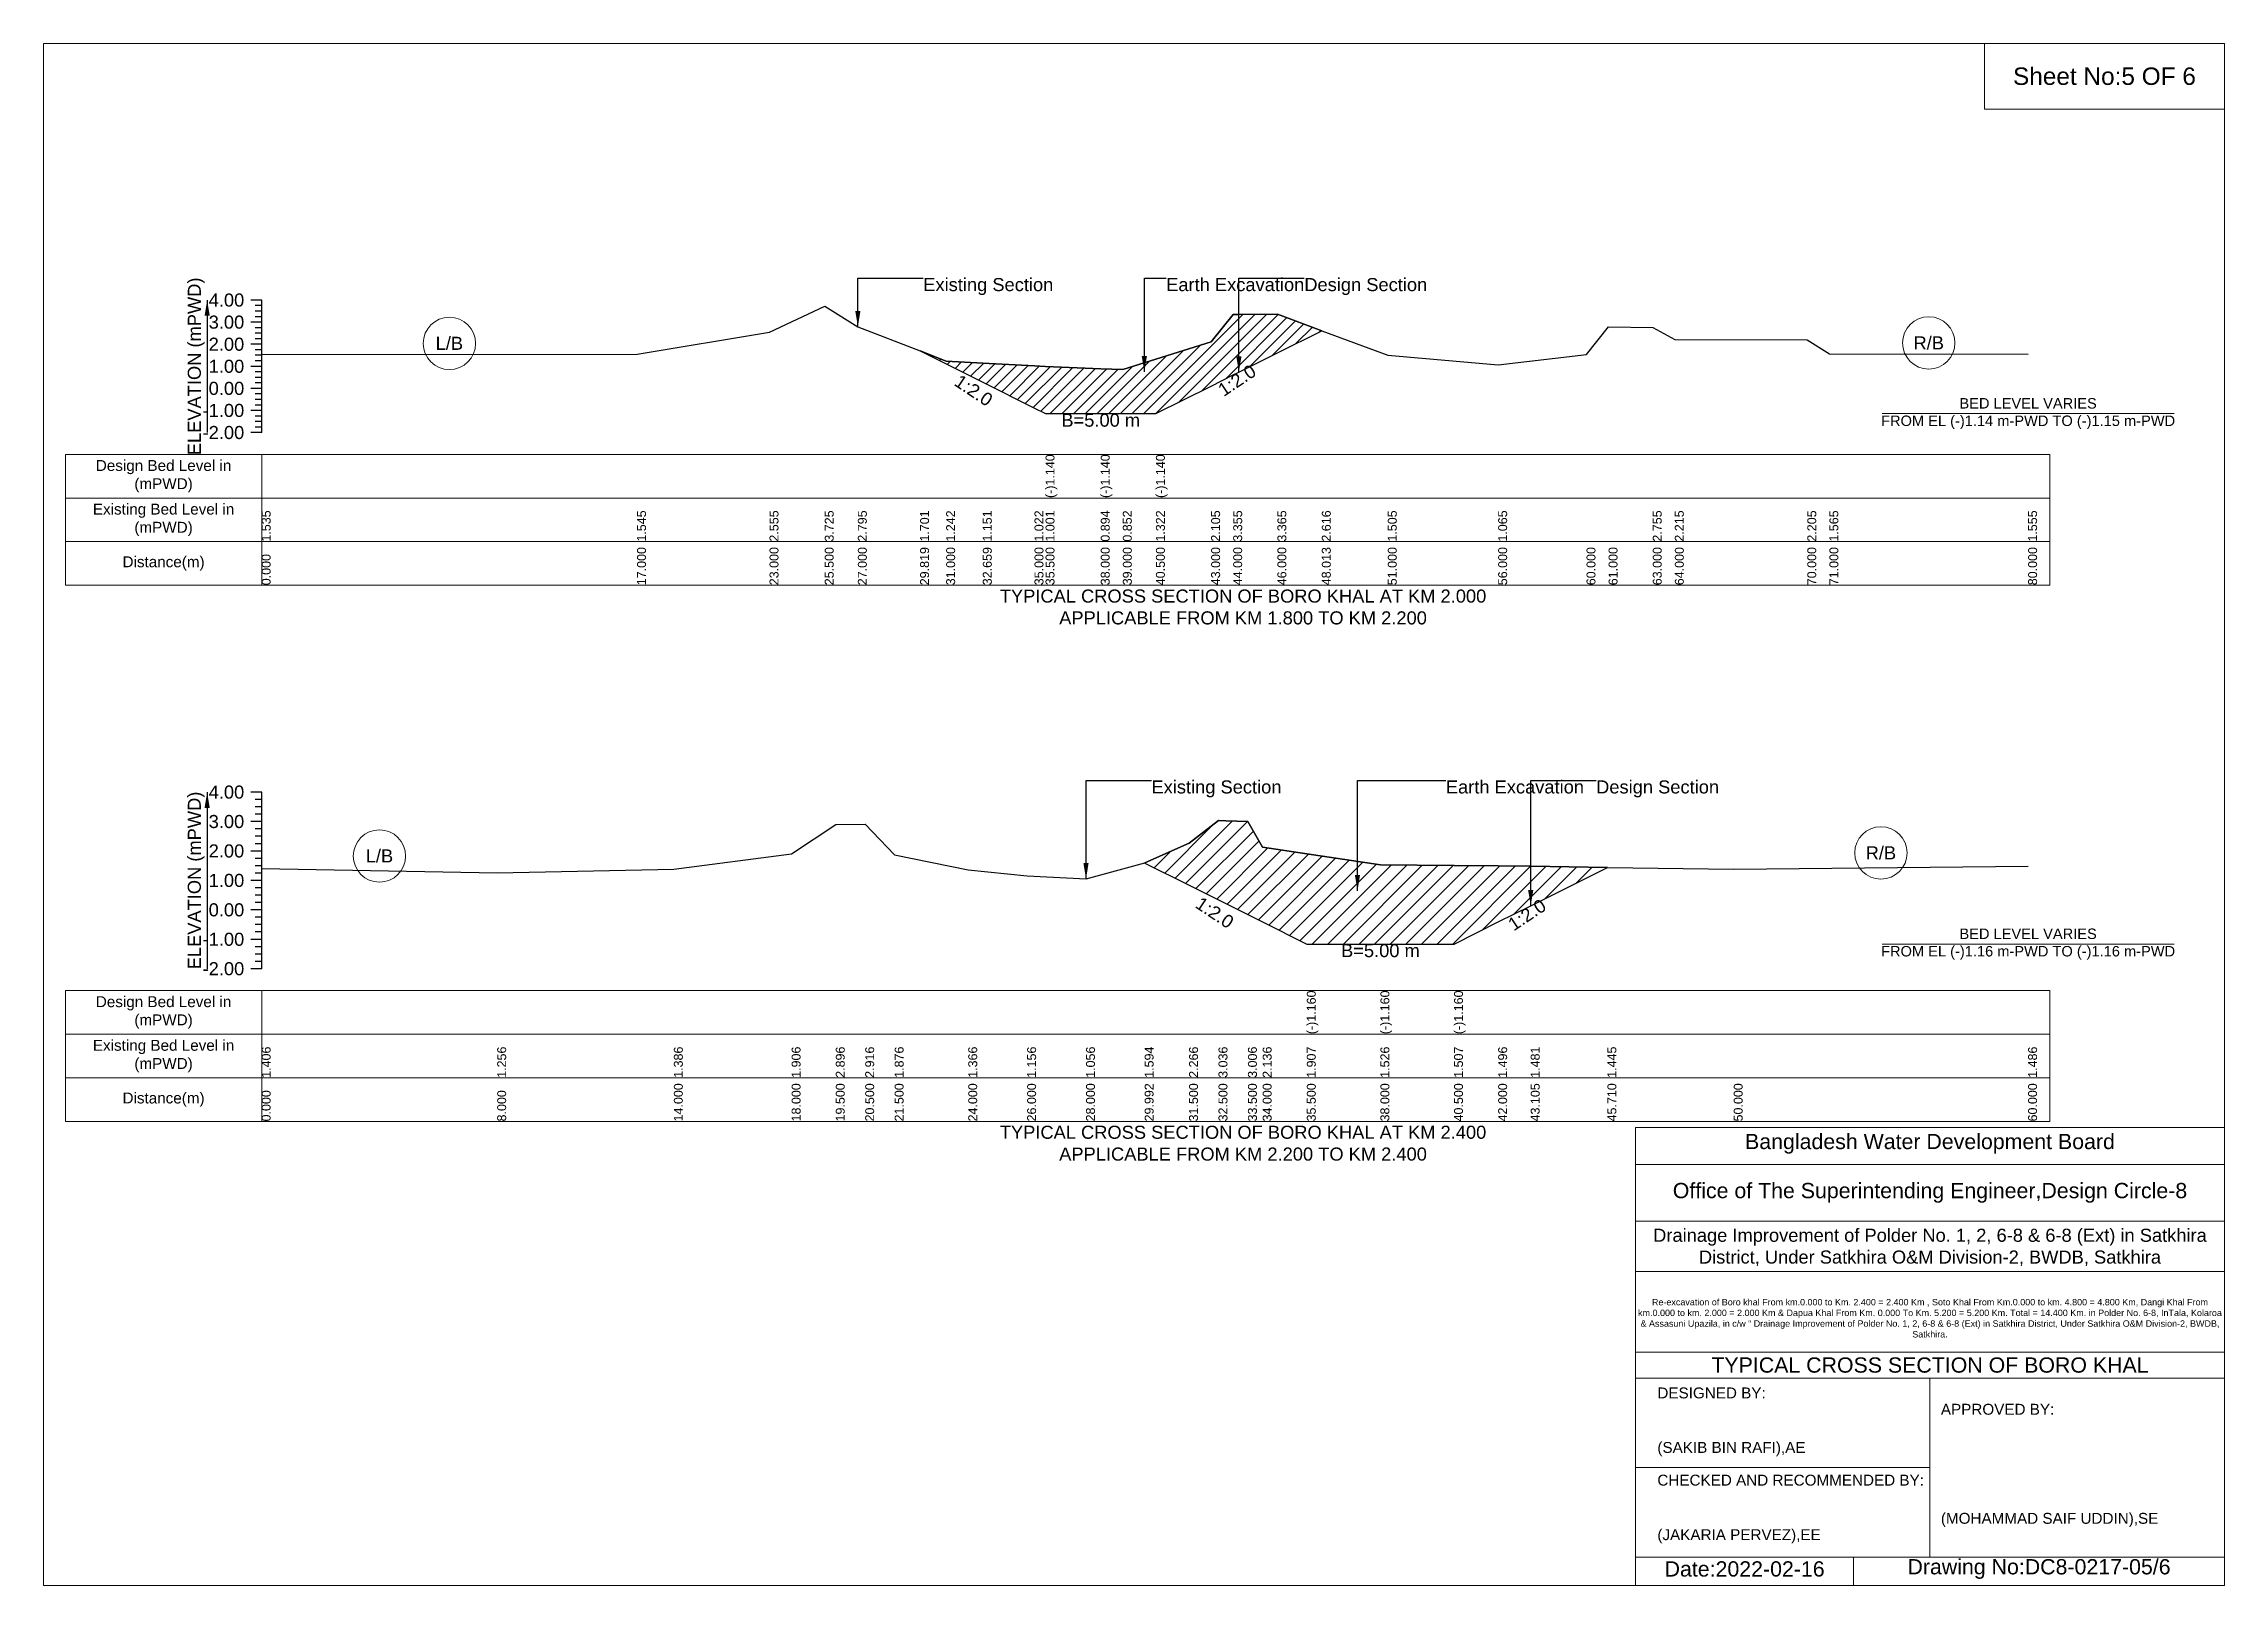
# Model space of a CAD drawing. Header units: inches. Extents: x 91000 to 408000, y -5656 to 0.
# Drawn here: x 220000 to 228000, y -5656 to 0 of the extents above; entities that cross this region are included whole.
import ezdxf

# ---------------------------------------------------------------- set-up
doc = ezdxf.new("R2010")
doc.units = ezdxf.units.IN
doc.header["$LTSCALE"] = 7
doc.header["$MEASUREMENT"] = 0
for name, color, linetype, lineweight in [('Cross section Data Border', 7, 'Continuous', 9), ('Cross Section Labels', 7, 'Continuous', 9), ('Existing_Bed_Level for Xsection', 7, 'Continuous', 25)]:
    doc.layers.add(name, color=color, linetype=linetype, lineweight=lineweight)
doc.styles.get("Standard").update_dxf_attribs({"font": 'arial.ttf'})
doc.dimstyles.get("Standard").update_dxf_attribs({"dimtxt": 45, "dimasz": 58, "dimexe": 0.18, "dimexo": 0.0625, "dimgap": 0.09, "dimtad": 0, "dimtih": 1, "dimtoh": 1, "dimdec": 4, "dimzin": 0, "dimdsep": 46, "dimtxsty": 'Standard', "dimcen": 0.09, "dimadec": 0, "dimazin": 0, "dimtfac": 1, "dimtdec": 4, "dimtofl": 0, "dimtmove": 0, "dimatfit": 3, "dimfxl": 1, "dimtolj": 1, "dimtzin": 0, "dimarcsym": 0})

msp = doc.modelspace()

# ---------------------------------------------------------------- texts
at = {"layer": 'Cross section Data Border', "char_height": 40, "width": 640, "attachment_point": 5}
for s, insert in [('Design Bed Level in (mPWD)', (220440, -1587.012)), ('Existing Bed Level in (mPWD)', (220440, -1747.012)), ('Distance(m)', (220440, -1907.012)), ('Design Bed Level in (mPWD)', (220440, -3554.048)), ('Existing Bed Level in (mPWD)', (220440, -3714.048)), ('Distance(m)', (220440, -3874.048))]:
    msp.add_mtext(s, dxfattribs=dict(at, insert=insert))
at = {"layer": 'Cross Section Labels'}
for s, insert, char_height, attachment_point in [('Sheet No:5 OF 6', (227560, -120), 64, 5), ('Existing Section', (223227, -860.012), 48, 1), ('Earth Excavation', (224118, -860.012), 48, 1), ('Design Section', (224624.76089, -860.012), 48, 1), ('L/B', (221488.5, -1099.772), 48, 5), ('R/B', (226915.5, -1098.152), 48, 5), ('B=5.00 m', (223878, -1357.352), 48, 2), ('BED LEVEL VARIES ^JFROM EL (-)1.14 m-PWD TO (-)1.15 m-PWD', (227280, -1357.352), 38.4, 5), ('TYPICAL CROSS SECTION OF BORO KHAL AT KM 2.000^JAPPLICABLE FROM KM 1.800 TO KM 2.200', (224400, -2067.012), 48, 5), ('Existing Section', (224064, -2702.848), 48, 1), ('Earth Excavation', (225144, -2702.848), 48, 1), ('Design Section', (225695.33869, -2702.848), 48, 1), ('L/B', (221232, -2980.3), 48, 5), ('R/B', (226740, -2968.96), 48, 5), ('BED LEVEL VARIES ^JFROM EL (-)1.16 m-PWD TO (-)1.16 m-PWD', (227280, -3303.328), 38.4, 5), ('B=5.00 m', (224904, -3303.328), 48, 2), ('TYPICAL CROSS SECTION OF BORO KHAL AT KM 2.400^JAPPLICABLE FROM KM 2.200 TO KM 2.400', (224400, -4034.048), 48, 5), ('Bangladesh Water Development Board', (226920, -4036), 56, 5), ('Office of The Superintending Engineer,Design Circle-8', (226920, -4216), 56, 5)]:
    msp.add_mtext(s, dxfattribs=dict(at, insert=insert, char_height=char_height, attachment_point=attachment_point))
at = {"layer": 'Cross Section Labels', "char_height": 48, "attachment_point": 2}
for insert, rotation in [((224364.51089, -1215.34655), 33.690067526), ((223425.16107, -1252.43254), 326.309932474), ((224309.57922, -3168.11761), 326.309932474), ((225428.33869, -3176.15866), 33.690067526)]:
    msp.add_mtext('1:2.0', dxfattribs=dict(at, insert=insert, rotation=rotation))
at = {"layer": 'Cross Section Labels'}
for s, insert, char_height, width, attachment_point in [('Drainage Improvement of Polder No. 1, 2, 6-8 & 6-8 (Ext) in Satkhira District, Under Satkhira O&M Division-2, BWDB, Satkhira', (226920, -4416), 48, 2240, 5), ('Re-excavation of Boro khal From km.0.000 to Km. 2.400 = 2.400 Km , Soto Khal From Km.0.000 to km. 4.800 = 4.800 Km, Dangi Khal From km.0.000 to km. 2.000 = 2.000 Km & Dapua Khal From Km. 0.000 To Km. 5.200 = 5.200 Km. Total = 14.400 Km. in Polder No. 6-8, InTala, Kolaroa & Assasuni Upazila, in c/w “ Drainage Improvement of Polder No. 1, 2, 6-8 & 6-8 (Ext) in Satkhira District, Under Satkhira O&M Division-2, BWDB, Satkhira.', (226920, -4676), 23.56497918, 2160, 5), ('TYPICAL CROSS SECTION OF BORO KHAL', (226920, -4848), 56, 2240, 5), ('DESIGNED BY:^J^J^J(SAKIB BIN RAFI),AE', (225920, -5056), 40, 1120, 4), ('APPROVED BY:^J^J^J^J^J^J(MOHAMMAD SAIF UDDIN),SE', (226960, -5216), 40, 1120, 4), ('CHECKED AND RECOMMENDED BY:^J^J^J(JAKARIA PERVEZ),EE', (225920, -5376), 40, 1120, 4), ('Date:2022-02-16', (226240, -5596), 56, 1120, 5), ('Drawing No:DC8-0217-05/6', (227320, -5596), 56, 1760, 5)]:
    msp.add_mtext(s, dxfattribs=dict(at, insert=insert, char_height=char_height, width=width, attachment_point=attachment_point))
at = {"layer": 'Existing_Bed_Level for Xsection', "rotation": 90}
for s, insert, char_height, attachment_point in [('ELEVATION (mPWD)', (220560, -1184.012), 48, 5), ('(-)1.140', (223675.5, -1667.012), 32.8, 1), ('(-)1.140', (223878, -1667.012), 32.8, 1), ('(-)1.140', (224080.5, -1667.012), 32.8, 1), ('1.535', (220800, -1827.012), 32.8, 1), ('1.545', (222177, -1827.012), 32.8, 1), ('2.555', (222663, -1827.012), 32.8, 1), ('3.725', (222865.5, -1827.012), 32.8, 1), ('2.795', (222987, -1827.012), 32.8, 1), ('1.701', (223215.32215, -1827.012), 32.8, 1), ('1.242', (223311, -1827.012), 32.8, 1), ('1.151', (223445.41107, -1827.012), 32.8, 1), ('1.022', (223635, -1827.012), 32.8, 1), ('1.001', (223675.5, -1827.012), 32.8, 1), ('0.894', (223878, -1827.012), 32.8, 1), ('0.852', (223959, -1827.012), 32.8, 1), ('1.322', (224080.5, -1827.012), 32.8, 1), ('2.105', (224283, -1827.012), 32.8, 1), ('3.355', (224364, -1827.012), 32.8, 1), ('3.365', (224526, -1827.012), 32.8, 1), ('2.616', (224689.02179, -1827.012), 32.8, 1), ('1.505', (224931, -1827.012), 32.8, 1), ('1.065', (225336, -1827.012), 32.8, 1), ('2.755', (225903, -1827.012), 32.8, 1), ('2.215', (225984, -1827.012), 32.8, 1), ('2.205', (226470, -1827.012), 32.8, 1), ('1.565', (226551, -1827.012), 32.8, 1), ('1.555', (227280, -1827.012), 32.8, 1), ('0.000', (220800, -1987.012), 32.8, 1), ('17.000', (222177, -1987.012), 32.8, 1), ('23.000', (222663, -1987.012), 32.8, 1), ('25.500', (222865.5, -1987.012), 32.8, 1), ('27.000', (222987, -1987.012), 32.8, 1), ('29.819', (223215.32215, -1987.012), 32.8, 1), ('31.000', (223311, -1987.012), 32.8, 1), ('32.659', (223445.41107, -1987.012), 32.8, 1), ('35.000', (223635, -1987.012), 32.8, 1), ('35.500', (223675.5, -1987.012), 32.8, 1), ('38.000', (223878, -1987.012), 32.8, 1), ('39.000', (223959, -1987.012), 32.8, 1), ('40.500', (224080.5, -1987.012), 32.8, 1), ('43.000', (224283, -1987.012), 32.8, 1), ('44.000', (224364, -1987.012), 32.8, 1), ('46.000', (224526, -1987.012), 32.8, 1), ('48.013', (224689.02179, -1987.012), 32.8, 1), ('51.000', (224931, -1987.012), 32.8, 1), ('56.000', (225336, -1987.012), 32.8, 1), ('60.000', (225660, -1987.012), 32.8, 1), ('61.000', (225741, -1987.012), 32.8, 1), ('63.000', (225903, -1987.012), 32.8, 1), ('64.000', (225984, -1987.012), 32.8, 1), ('70.000', (226470, -1987.012), 32.8, 1), ('71.000', (226551, -1987.012), 32.8, 1), ('80.000', (227280, -1987.012), 32.8, 1), ('ELEVATION (mPWD)', (220560, -3070.048), 48, 5), ('(-)1.160', (224634, -3634.048), 32.8, 1), ('(-)1.160', (224904, -3634.048), 32.8, 1), ('(-)1.160', (225174, -3634.048), 32.8, 1), ('1.406', (220800, -3794.048), 32.8, 1), ('1.256', (221664, -3794.048), 32.8, 1), ('1.386', (222312, -3794.048), 32.8, 1), ('1.906', (222744, -3794.048), 32.8, 1), ('2.896', (222906, -3794.048), 32.8, 1), ('2.916', (223014, -3794.048), 32.8, 1), ('1.876', (223122, -3794.048), 32.8, 1), ('1.366', (223392, -3794.048), 32.8, 1), ('1.156', (223608, -3794.048), 32.8, 1), ('1.056', (223824, -3794.048), 32.8, 1), ('1.594', (224039.15844, -3794.048), 32.8, 1), ('2.266', (224202, -3794.048), 32.8, 1), ('3.036', (224310, -3794.048), 32.8, 1), ('3.006', (224418, -3794.048), 32.8, 1), ('2.136', (224472, -3794.048), 32.8, 1), ('1.907', (224634, -3794.048), 32.8, 1), ('1.526', (224904, -3794.048), 32.8, 1), ('1.507', (225174, -3794.048), 32.8, 1), ('1.496', (225336, -3794.048), 32.8, 1), ('1.481', (225455.33869, -3794.048), 32.8, 1), ('1.445', (225736.67737, -3794.048), 32.8, 1), ('1.486', (227280, -3794.048), 32.8, 1), ('14.000', (222312, -3954.048), 32.8, 1), ('18.000', (222744, -3954.048), 32.8, 1), ('19.500', (222906, -3954.048), 32.8, 1), ('20.500', (223014, -3954.048), 32.8, 1), ('21.500', (223122, -3954.048), 32.8, 1), ('24.000', (223392, -3954.048), 32.8, 1), ('26.000', (223608, -3954.048), 32.8, 1), ('28.000', (223824, -3954.048), 32.8, 1), ('29.992', (224039.15844, -3954.048), 32.8, 1), ('31.500', (224202, -3954.048), 32.8, 1), ('32.500', (224310, -3954.048), 32.8, 1), ('33.500', (224418, -3954.048), 32.8, 1), ('34.000', (224472, -3954.048), 32.8, 1), ('35.500', (224634, -3954.048), 32.8, 1), ('38.000', (224904, -3954.048), 32.8, 1), ('40.500', (225174, -3954.048), 32.8, 1), ('42.000', (225336, -3954.048), 32.8, 1), ('43.105', (225455.33869, -3954.048), 32.8, 1), ('45.710', (225736.67737, -3954.048), 32.8, 1), ('50.000', (226200, -3954.048), 32.8, 1), ('60.000', (227280, -3954.048), 32.8, 1), ('0.000', (220800, -3954.048), 32.8, 1), ('8.000', (221664, -3954.048), 32.8, 1)]:
    msp.add_mtext(s, dxfattribs=dict(at, insert=insert, char_height=char_height, attachment_point=attachment_point))
at = {"layer": 'Existing_Bed_Level for Xsection', "char_height": 48, "attachment_point": 6}
for s, insert in [('4.00', (220736, -941.012)), ('3.00', (220736, -1022.012)), ('2.00', (220736, -1103.012)), ('1.00', (220736, -1184.012)), ('0.00', (220736, -1265.012)), ('-1.00', (220736, -1346.012)), ('-2.00', (220736, -1427.012)), ('4.00', (220736, -2746.048)), ('3.00', (220736, -2854.048)), ('2.00', (220736, -2962.048)), ('1.00', (220736, -3070.048)), ('0.00', (220736, -3178.048)), ('-1.00', (220736, -3286.048)), ('-2.00', (220736, -3394.048))]:
    msp.add_mtext(s, dxfattribs=dict(at, insert=insert))

# ---------------------------------------------------------------- hatches: boundary and pattern name
at = {"layer": 'Existing_Bed_Level for Xsection'}
h = msp.add_hatch(dxfattribs=at)
h.set_pattern_fill('ANSI31', color=256, scale=243, style=0)
h.paths.add_polyline_path([(223215.32215, -1127.26307), (223311, -1175.102), (223445.41107, -1242.30754), (223635, -1337.102), (223675.5, -1357.352), (223878, -1357.352), (223959, -1357.352), (224080.5, -1357.352), (224283, -1256.102), (224364, -1215.602), (224384.76089, -1205.22155), (224526, -1134.602), (224689.02179, -1053.09111), (224526, -992.447), (224384.76089, -993.1532), (224364, -993.257), (224283, -1094.507), (224080.5, -1157.94013), (223959, -1196), (223878, -1192.5575), (223675.5, -1183.95125), (223635, -1182.23), (223445.41107, -1171.80261), (223311, -1164.41)])
h = msp.add_hatch(dxfattribs=at)
h.set_pattern_fill('ANSI31', color=256, scale=324, style=0)
h.paths.add_polyline_path([(224039.15844, -3005.90722), (224040, -3006.328), (224202, -3087.328), (224310, -3141.328), (224336.57922, -3154.61761), (224418, -3195.328), (224472, -3222.328), (224634, -3303.328), (224904, -3303.328), (225174, -3303.328), (225336, -3222.328), (225455.33869, -3162.65866), (225736.67737, -3021.98931), (225455.33869, -3018.12091), (225336, -3016.48), (225174, -3015.265), (224904, -3013.24), (224634, -2972.065), (224472, -2947.36), (224418, -2853.4), (224336.57922, -2850.95738), (224310, -2850.16), (224202, -2933.32), (224040, -3005.68)])

# ---------------------------------------------------------------- linework, layer by layer
at = {"layer": 'Cross section Data Border'}
for points in [[(220080, -1507.012), (227360, -1507.012), (227360, -1987.012), (220080, -1987.012)], [(220080, -3474.048), (227360, -3474.048), (227360, -3954.048), (220080, -3954.048)]]:
    msp.add_lwpolyline(points, close=True, dxfattribs=at)
for points in [[(220800, -1507.012), (220800, -1987.012)], [(220080, -1667.012), (227360, -1667.012)], [(220080, -1827.012), (227360, -1827.012)], [(220800, -3474.048), (220800, -3954.048)], [(220080, -3634.048), (227360, -3634.048)], [(220080, -3794.048), (227360, -3794.048)]]:
    msp.add_lwpolyline(points, dxfattribs=at)
at = {"layer": 'Cross Section Labels'}
for points in [[(220000, 0), (228000, 0), (228000, -5656), (220000, -5656)], [(227120, 0), (228000, 0), (228000, -240), (227120, -240)]]:
    msp.add_lwpolyline(points, close=True, dxfattribs=at)
for points in [[(226744.19427, -1357.352), (227815.80573, -1357.352)], [(226744.19427, -3303.328), (227815.80573, -3303.328)], [(225840, -5656), (225840, -3976), (228000, -3976)], [(225840, -4112), (228000, -4112)], [(225840, -4320), (228000, -4320)], [(225840, -4504), (228000, -4504)], [(225840, -4800), (228000, -4800)], [(225840, -4896), (228000, -4896)], [(226920, -4896), (226920, -5552)], [(225840, -5224), (226920, -5224)], [(225840, -5552), (228000, -5552)], [(226640, -5552), (226640, -5656)]]:
    msp.add_lwpolyline(points, dxfattribs=at)
for centre in [(221488.5, -1099.772), (226915.5, -1098.152), (226740, -2968.96), (221232, -2980.3)]:
    msp.add_circle(centre, 96, dxfattribs=at)
at = {"layer": 'Existing_Bed_Level for Xsection'}
for points in [[(220800, -941.012), (220760, -941.012)], [(220800, -1427.012), (220800, -1346.012), (220800, -1265.012), (220800, -1184.012), (220800, -1103.012), (220800, -1022.012), (220800, -941.012)], [(220800, -1022.012), (220760, -1022.012)], [(220800, -961.262), (220776, -961.262)], [(220800, -981.512), (220776, -981.512)], [(220800, -1001.762), (220776, -1001.762)], [(220800, -1140.677), (222177, -1139.867), (222663, -1058.057), (222865.5, -963.287), (222987, -1038.617), (223215.32215, -1127.26307), (223311, -1164.41), (223445.41107, -1171.80261), (223635, -1182.23), (223675.5, -1183.95125), (223675.5, -1183.95125), (223878, -1192.5575), (223878, -1192.5575), (223959, -1196), (224080.5, -1157.94013), (224080.5, -1157.94013), (224283, -1094.507), (224364, -993.257), (224384.76089, -993.1532), (224526, -992.447), (224689.02179, -1053.09111), (224931, -1143.107), (225336, -1178.747), (225660, -1140.677), (225741, -1038.617), (225903, -1041.857), (225984, -1085.597), (226470, -1086.407), (226551, -1138.247), (227280, -1139.057)], [(220800, -1103.012), (220760, -1103.012)], [(220800, -1042.262), (220776, -1042.262)], [(220800, -1062.512), (220776, -1062.512)], [(220800, -1082.762), (220776, -1082.762)], [(220800, -1184.012), (220760, -1184.012)], [(220800, -1123.262), (220776, -1123.262)], [(220800, -1143.512), (220776, -1143.512)], [(220800, -1163.762), (220776, -1163.762)], [(220800, -1265.012), (220760, -1265.012)], [(220800, -1204.262), (220776, -1204.262)], [(220800, -1224.512), (220776, -1224.512)], [(220800, -1244.762), (220776, -1244.762)], [(220800, -1346.012), (220760, -1346.012)], [(220800, -1285.262), (220776, -1285.262)], [(220800, -1305.512), (220776, -1305.512)], [(220800, -1325.762), (220776, -1325.762)], [(220800, -1427.012), (220760, -1427.012)], [(220800, -1366.262), (220776, -1366.262)], [(220800, -1386.512), (220776, -1386.512)], [(220800, -1406.762), (220776, -1406.762)], [(220800, -2746.048), (220760, -2746.048)], [(220800, -2773.048), (220776, -2773.048)], [(220800, -3394.048), (220800, -3286.048), (220800, -3178.048), (220800, -3070.048), (220800, -2962.048), (220800, -2854.048), (220800, -2746.048)], [(220800, -2854.048), (220760, -2854.048)], [(220800, -2800.048), (220776, -2800.048)], [(220800, -2827.048), (220776, -2827.048)], [(220800, -3026.2), (221664, -3042.4), (222312, -3028.36), (222744, -2972.2), (222906, -2865.28), (223014, -2863.12), (223122, -2975.44), (223392, -3030.52), (223608, -3053.2), (223824, -3064), (224039.15844, -3005.90722), (224040, -3005.68), (224202, -2933.32), (224310, -2850.16), (224336.57922, -2850.95738), (224418, -2853.4), (224472, -2947.36), (224634, -2972.065), (224634, -2972.065), (224904, -3013.24), (224904, -3013.24), (225174, -3015.265), (225174, -3015.265), (225336, -3016.48), (225455.33869, -3018.12091), (225736.67737, -3021.98931), (226200, -3028.36), (227280, -3017.56)], [(220800, -2881.048), (220776, -2881.048)], [(220800, -2908.048), (220776, -2908.048)], [(220800, -2935.048), (220776, -2935.048)], [(220800, -2962.048), (220760, -2962.048)], [(220800, -2989.048), (220776, -2989.048)], [(220800, -3016.048), (220776, -3016.048)], [(220800, -3070.048), (220760, -3070.048)], [(220800, -3043.048), (220776, -3043.048)], [(220800, -3097.048), (220776, -3097.048)], [(220800, -3178.048), (220760, -3178.048)], [(220800, -3124.048), (220776, -3124.048)], [(220800, -3151.048), (220776, -3151.048)], [(220800, -3205.048), (220776, -3205.048)], [(220800, -3232.048), (220776, -3232.048)], [(220800, -3259.048), (220776, -3259.048)], [(220800, -3286.048), (220760, -3286.048)], [(220800, -3313.048), (220776, -3313.048)], [(220800, -3340.048), (220776, -3340.048)], [(220800, -3394.048), (220760, -3394.048)], [(220800, -3367.048), (220776, -3367.048)]]:
    msp.add_lwpolyline(points, dxfattribs=at)
for points in [[(223215.32215, -1127.26307), (223311, -1175.102), (223445.41107, -1242.30754), (223635, -1337.102), (223675.5, -1357.352), (223675.5, -1357.352), (223878, -1357.352), (223878, -1357.352), (223959, -1357.352), (224080.5, -1357.352), (224080.5, -1357.352), (224283, -1256.102), (224364, -1215.602), (224384.76089, -1205.22155), (224526, -1134.602), (224689.02179, -1053.09111), (224689.02179, -1053.09111), (224689.02179, -1053.09111), (224526, -992.447), (224384.76089, -993.1532), (224364, -993.257), (224283, -1094.507), (224080.5, -1157.94013), (224080.5, -1157.94013), (223959, -1196), (223878, -1192.5575), (223878, -1192.5575), (223675.5, -1183.95125), (223675.5, -1183.95125), (223635, -1182.23), (223445.41107, -1171.80261), (223311, -1164.41)], [(224039.15844, -3005.90722), (224040, -3006.328), (224202, -3087.328), (224310, -3141.328), (224336.57922, -3154.61761), (224418, -3195.328), (224472, -3222.328), (224634, -3303.328), (224634, -3303.328), (224904, -3303.328), (224904, -3303.328), (225174, -3303.328), (225174, -3303.328), (225336, -3222.328), (225455.33869, -3162.65866), (225736.67737, -3021.98931), (225455.33869, -3018.12091), (225336, -3016.48), (225174, -3015.265), (225174, -3015.265), (224904, -3013.24), (224904, -3013.24), (224634, -2972.065), (224634, -2972.065), (224472, -2947.36), (224418, -2853.4), (224336.57922, -2850.95738), (224310, -2850.16), (224202, -2933.32), (224040, -3005.68)]]:
    msp.add_lwpolyline(points, close=True, dxfattribs=at)

msp.set_redraw_order([(e.dxf.handle, doc.entitydb.next_handle()) for e in msp.query("TEXT MTEXT ATTDEF DIMENSION ARC_DIMENSION")])  # texts and dimensions are drawn at this point

# ---------------------------------------------------------------- leaders
at = {"layer": 'Cross Section Labels', "annotation_type": 0, "has_hookline": 1, "hookline_direction": 0}
for points, text_width in [([(222987, -1038.617), (222987, -860.012), (223226.91, -860.012)], 467.16508), ([(224037.95706, -1204.07889), (224037.95706, -860.012), (224117.91, -860.012)], 496.99318), ([(224384.76089, -1205.22155), (224384.76089, -860.012), (224624.67089, -860.012)], 441.23329), ([(223824, -3064), (223824, -2702.848), (224063.91, -2702.848)], 467.16508), ([(224819.80688, -3107.74691), (224819.80688, -2702.848), (225143.91, -2702.848)], 496.99318), ([(225455.33869, -3162.65866), (225455.33869, -2702.848), (225695.24869, -2702.848)], 441.23329)]:
    msp.add_leader(points, dimstyle='Standard', override={"dimasz": 57.6}, dxfattribs=dict(at, text_width=text_width))
at = {"layer": 'Existing_Bed_Level for Xsection'}
for points in [[(220600, -941.012), (220600, -1427.012)], [(220600, -2746.048), (220600, -3394.048)]]:
    msp.add_leader(points, dimstyle='Standard', override={"dimasz": 57.6}, dxfattribs=at)

doc.saveas('drawing.dxf')
